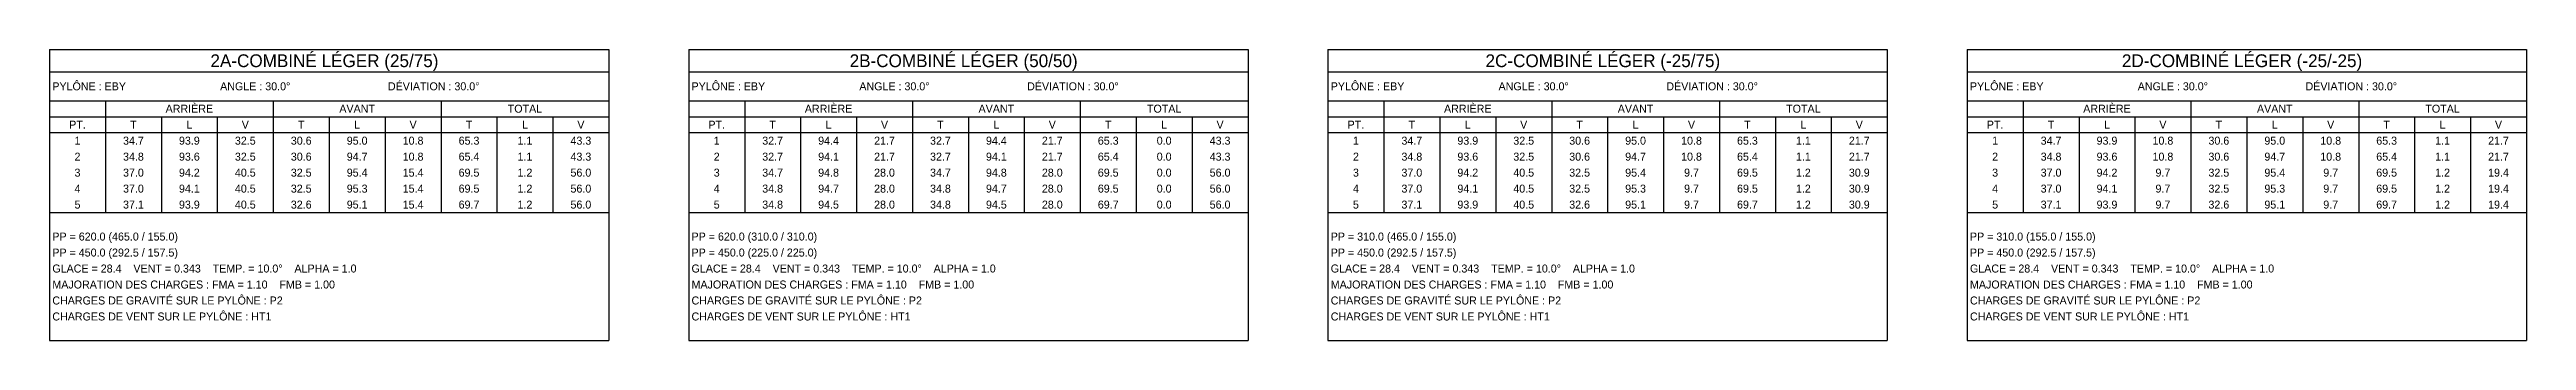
# Model space of a CAD drawing. Header units: metres. Extents: x 0 to 12350, y -182 to 0.
# Drawn here: x 1600 to 3150, y -182 to 0 of the extents above; entities that cross this region are included whole.
import ezdxf
from ezdxf.enums import TextEntityAlignment as Align

# ---------------------------------------------------------------- set-up
doc = ezdxf.new("R2010")
doc.units = ezdxf.units.M

msp = doc.modelspace()

# ---------------------------------------------------------------- texts
for s, height, p in [('2A-COMBINÉ LÉGER (25/75)  ', 8, (1775, -7)), ('2B-COMBINÉ LÉGER (50/50)  ', 8, (2175, -7)), ('2C-COMBINÉ LÉGER (-25/75)  ', 8, (2575, -7)), ('2D-COMBINÉ LÉGER (-25/-25)  ', 8, (2975, -7)), ('PT.', 5, (1617.5, -47)), ('T', 5, (1652.5, -47)), ('ARRIÈRE', 5, (1687.5, -37)), ('L', 5, (1687.5, -47)), ('V', 5, (1722.5, -47)), ('T', 5, (1757.5, -47)), ('AVANT', 5, (1792.5, -37)), ('L', 5, (1792.5, -47)), ('V', 5, (1827.5, -47)), ('T', 5, (1862.5, -47)), ('TOTAL', 5, (1897.5, -37)), ('L', 5, (1897.5, -47)), ('V', 5, (1932.5, -47)), ('PT.', 5, (2017.5, -47)), ('T', 5, (2052.5, -47)), ('ARRIÈRE', 5, (2087.5, -37)), ('L', 5, (2087.5, -47)), ('V', 5, (2122.5, -47)), ('T', 5, (2157.5, -47)), ('AVANT', 5, (2192.5, -37)), ('L', 5, (2192.5, -47)), ('V', 5, (2227.5, -47)), ('T', 5, (2262.5, -47)), ('TOTAL', 5, (2297.5, -37)), ('L', 5, (2297.5, -47)), ('V', 5, (2332.5, -47)), ('PT.', 5, (2417.5, -47)), ('T', 5, (2452.5, -47)), ('ARRIÈRE', 5, (2487.5, -37)), ('L', 5, (2487.5, -47)), ('V', 5, (2522.5, -47)), ('T', 5, (2557.5, -47)), ('AVANT', 5, (2592.5, -37)), ('L', 5, (2592.5, -47)), ('V', 5, (2627.5, -47)), ('T', 5, (2662.5, -47)), ('TOTAL', 5, (2697.5, -37)), ('L', 5, (2697.5, -47)), ('V', 5, (2732.5, -47)), ('PT.', 5, (2817.5, -47)), ('T', 5, (2852.5, -47)), ('ARRIÈRE', 5, (2887.5, -37)), ('L', 5, (2887.5, -47)), ('V', 5, (2922.5, -47)), ('T', 5, (2957.5, -47)), ('AVANT', 5, (2992.5, -37)), ('L', 5, (2992.5, -47)), ('V', 5, (3027.5, -47)), ('T', 5, (3062.5, -47)), ('TOTAL', 5, (3097.5, -37)), ('L', 5, (3097.5, -47)), ('V', 5, (3132.5, -47)), ('1', 5, (1617.5, -57)), ('34.7', 5, (1652.5, -57)), ('93.9', 5, (1687.5, -57)), ('32.5', 5, (1722.5, -57)), ('30.6', 5, (1757.5, -57)), ('95.0', 5, (1792.5, -57)), ('10.8', 5, (1827.5, -57)), ('65.3', 5, (1862.5, -57)), ('1.1', 5, (1897.5, -57)), ('43.3', 5, (1932.5, -57)), ('1', 5, (2017.5, -57)), ('32.7', 5, (2052.5, -57)), ('94.4', 5, (2087.5, -57)), ('21.7', 5, (2122.5, -57)), ('32.7', 5, (2157.5, -57)), ('94.4', 5, (2192.5, -57)), ('21.7', 5, (2227.5, -57)), ('65.3', 5, (2262.5, -57)), ('0.0', 5, (2297.5, -57)), ('43.3', 5, (2332.5, -57)), ('1', 5, (2417.5, -57)), ('34.7', 5, (2452.5, -57)), ('93.9', 5, (2487.5, -57)), ('32.5', 5, (2522.5, -57)), ('30.6', 5, (2557.5, -57)), ('95.0', 5, (2592.5, -57)), ('10.8', 5, (2627.5, -57)), ('65.3', 5, (2662.5, -57)), ('1.1', 5, (2697.5, -57)), ('21.7', 5, (2732.5, -57)), ('1', 5, (2817.5, -57)), ('34.7', 5, (2852.5, -57)), ('93.9', 5, (2887.5, -57)), ('10.8', 5, (2922.5, -57)), ('30.6', 5, (2957.5, -57)), ('95.0', 5, (2992.5, -57)), ('10.8', 5, (3027.5, -57)), ('65.3', 5, (3062.5, -57)), ('1.1', 5, (3097.5, -57)), ('21.7', 5, (3132.5, -57)), ('3', 5, (1617.5, -77)), ('2', 5, (1617.5, -67)), ('34.8', 5, (1652.5, -67)), ('37.0', 5, (1652.5, -77)), ('93.6', 5, (1687.5, -67)), ('94.2', 5, (1687.5, -77)), ('40.5', 5, (1722.5, -77)), ('32.5', 5, (1722.5, -67)), ('30.6', 5, (1757.5, -67)), ('32.5', 5, (1757.5, -77)), ('94.7', 5, (1792.5, -67)), ('95.4', 5, (1792.5, -77)), ('10.8', 5, (1827.5, -67)), ('15.4', 5, (1827.5, -77)), ('65.4', 5, (1862.5, -67)), ('69.5', 5, (1862.5, -77)), ('1.1', 5, (1897.5, -67)), ('1.2', 5, (1897.5, -77)), ('43.3', 5, (1932.5, -67)), ('56.0', 5, (1932.5, -77)), ('3', 5, (2017.5, -77)), ('2', 5, (2017.5, -67)), ('32.7', 5, (2052.5, -67)), ('34.7', 5, (2052.5, -77)), ('94.1', 5, (2087.5, -67)), ('94.8', 5, (2087.5, -77)), ('21.7', 5, (2122.5, -67)), ('28.0', 5, (2122.5, -77)), ('32.7', 5, (2157.5, -67)), ('34.7', 5, (2157.5, -77)), ('94.1', 5, (2192.5, -67)), ('94.8', 5, (2192.5, -77)), ('21.7', 5, (2227.5, -67)), ('28.0', 5, (2227.5, -77)), ('65.4', 5, (2262.5, -67)), ('69.5', 5, (2262.5, -77)), ('0.0', 5, (2297.5, -67)), ('0.0', 5, (2297.5, -77)), ('43.3', 5, (2332.5, -67)), ('56.0', 5, (2332.5, -77)), ('3', 5, (2417.5, -77)), ('2', 5, (2417.5, -67)), ('34.8', 5, (2452.5, -67)), ('37.0', 5, (2452.5, -77)), ('93.6', 5, (2487.5, -67)), ('94.2', 5, (2487.5, -77)), ('40.5', 5, (2522.5, -77)), ('32.5', 5, (2522.5, -67)), ('30.6', 5, (2557.5, -67)), ('32.5', 5, (2557.5, -77)), ('94.7', 5, (2592.5, -67)), ('95.4', 5, (2592.5, -77)), ('10.8', 5, (2627.5, -67)), ('9.7', 5, (2627.5, -77)), ('65.4', 5, (2662.5, -67)), ('69.5', 5, (2662.5, -77)), ('1.1', 5, (2697.5, -67)), ('1.2', 5, (2697.5, -77)), ('30.9', 5, (2732.5, -77)), ('21.7', 5, (2732.5, -67)), ('3', 5, (2817.5, -77)), ('2', 5, (2817.5, -67)), ('34.8', 5, (2852.5, -67)), ('37.0', 5, (2852.5, -77)), ('93.6', 5, (2887.5, -67)), ('94.2', 5, (2887.5, -77)), ('10.8', 5, (2922.5, -67)), ('9.7', 5, (2922.5, -77)), ('30.6', 5, (2957.5, -67)), ('32.5', 5, (2957.5, -77)), ('94.7', 5, (2992.5, -67)), ('95.4', 5, (2992.5, -77)), ('10.8', 5, (3027.5, -67)), ('9.7', 5, (3027.5, -77)), ('65.4', 5, (3062.5, -67)), ('69.5', 5, (3062.5, -77)), ('1.1', 5, (3097.5, -67)), ('1.2', 5, (3097.5, -77)), ('21.7', 5, (3132.5, -67)), ('19.4', 5, (3132.5, -77)), ('4', 5, (1617.5, -87)), ('37.0', 5, (1652.5, -87)), ('94.1', 5, (1687.5, -87)), ('40.5', 5, (1722.5, -87)), ('32.5', 5, (1757.5, -87)), ('95.3', 5, (1792.5, -87)), ('15.4', 5, (1827.5, -87)), ('69.5', 5, (1862.5, -87)), ('1.2', 5, (1897.5, -87)), ('56.0', 5, (1932.5, -87)), ('4', 5, (2017.5, -87)), ('34.8', 5, (2052.5, -87)), ('94.7', 5, (2087.5, -87)), ('28.0', 5, (2122.5, -87)), ('34.8', 5, (2157.5, -87)), ('94.7', 5, (2192.5, -87)), ('28.0', 5, (2227.5, -87)), ('69.5', 5, (2262.5, -87)), ('0.0', 5, (2297.5, -87)), ('56.0', 5, (2332.5, -87)), ('4', 5, (2417.5, -87)), ('37.0', 5, (2452.5, -87)), ('94.1', 5, (2487.5, -87)), ('40.5', 5, (2522.5, -87)), ('32.5', 5, (2557.5, -87)), ('95.3', 5, (2592.5, -87)), ('9.7', 5, (2627.5, -87)), ('69.5', 5, (2662.5, -87)), ('1.2', 5, (2697.5, -87)), ('30.9', 5, (2732.5, -87)), ('4', 5, (2817.5, -87)), ('37.0', 5, (2852.5, -87)), ('94.1', 5, (2887.5, -87)), ('9.7', 5, (2922.5, -87)), ('32.5', 5, (2957.5, -87)), ('95.3', 5, (2992.5, -87)), ('9.7', 5, (3027.5, -87)), ('69.5', 5, (3062.5, -87)), ('1.2', 5, (3097.5, -87)), ('19.4', 5, (3132.5, -87)), ('5', 5, (1617.5, -97)), ('37.1', 5, (1652.5, -97)), ('93.9', 5, (1687.5, -97)), ('40.5', 5, (1722.5, -97)), ('32.6', 5, (1757.5, -97)), ('95.1', 5, (1792.5, -97)), ('15.4', 5, (1827.5, -97)), ('69.7', 5, (1862.5, -97)), ('1.2', 5, (1897.5, -97)), ('56.0', 5, (1932.5, -97)), ('5', 5, (2017.5, -97)), ('34.8', 5, (2052.5, -97)), ('94.5', 5, (2087.5, -97)), ('28.0', 5, (2122.5, -97)), ('34.8', 5, (2157.5, -97)), ('94.5', 5, (2192.5, -97)), ('28.0', 5, (2227.5, -97)), ('69.7', 5, (2262.5, -97)), ('0.0', 5, (2297.5, -97)), ('56.0', 5, (2332.5, -97)), ('5', 5, (2417.5, -97)), ('37.1', 5, (2452.5, -97)), ('93.9', 5, (2487.5, -97)), ('40.5', 5, (2522.5, -97)), ('32.6', 5, (2557.5, -97)), ('95.1', 5, (2592.5, -97)), ('9.7', 5, (2627.5, -97)), ('69.7', 5, (2662.5, -97)), ('1.2', 5, (2697.5, -97)), ('30.9', 5, (2732.5, -97)), ('5', 5, (2817.5, -97)), ('37.1', 5, (2852.5, -97)), ('93.9', 5, (2887.5, -97)), ('9.7', 5, (2922.5, -97)), ('32.6', 5, (2957.5, -97)), ('95.1', 5, (2992.5, -97)), ('9.7', 5, (3027.5, -97)), ('69.7', 5, (3062.5, -97)), ('1.2', 5, (3097.5, -97)), ('19.4', 5, (3132.5, -97))]:
    msp.add_text(s, height=height).set_placement(p, align=Align.MIDDLE_CENTER)
for s, p in [('PYLÔNE : EBY', (1601.75, -23)), ('ANGLE : 30.0°', (1706.75, -23)), ('DÉVIATION : 30.0°', (1811.75, -23)), ('PYLÔNE : EBY', (2001.75, -23)), ('ANGLE : 30.0°', (2106.75, -23)), ('DÉVIATION : 30.0°', (2211.75, -23)), ('PYLÔNE : EBY', (2401.75, -23)), ('ANGLE : 30.0°', (2506.75, -23)), ('DÉVIATION : 30.0°', (2611.75, -23)), ('PYLÔNE : EBY', (2801.75, -23)), ('ANGLE : 30.0°', (2906.75, -23)), ('DÉVIATION : 30.0°', (3011.75, -23)), ('PP = 620.0 (465.0 / 155.0)', (1601.75, -117)), ('PP = 620.0 (310.0 / 310.0)', (2001.75, -117)), ('PP = 310.0 (465.0 / 155.0)', (2401.75, -117)), ('PP = 310.0 (155.0 / 155.0)', (2801.75, -117)), ('GLACE = 28.4    VENT = 0.343    TEMP. = 10.0°    ALPHA = 1.0', (1601.75, -137)), ('PP = 450.0 (292.5 / 157.5)', (1601.75, -127)), ('GLACE = 28.4    VENT = 0.343    TEMP. = 10.0°    ALPHA = 1.0', (2001.75, -137)), ('PP = 450.0 (225.0 / 225.0)', (2001.75, -127)), ('GLACE = 28.4    VENT = 0.343    TEMP. = 10.0°    ALPHA = 1.0', (2401.75, -137)), ('PP = 450.0 (292.5 / 157.5)', (2401.75, -127)), ('GLACE = 28.4    VENT = 0.343    TEMP. = 10.0°    ALPHA = 1.0', (2801.75, -137)), ('PP = 450.0 (292.5 / 157.5)', (2801.75, -127)), ('CHARGES DE GRAVITÉ SUR LE PYLÔNE : P2', (1601.75, -157)), ('MAJORATION DES CHARGES : FMA = 1.10    FMB = 1.00', (1601.75, -147)), ('CHARGES DE GRAVITÉ SUR LE PYLÔNE : P2', (2001.75, -157)), ('MAJORATION DES CHARGES : FMA = 1.10    FMB = 1.00', (2001.75, -147)), ('CHARGES DE GRAVITÉ SUR LE PYLÔNE : P2', (2401.75, -157)), ('MAJORATION DES CHARGES : FMA = 1.10    FMB = 1.00', (2401.75, -147)), ('CHARGES DE GRAVITÉ SUR LE PYLÔNE : P2', (2801.75, -157)), ('MAJORATION DES CHARGES : FMA = 1.10    FMB = 1.00', (2801.75, -147)), ('CHARGES DE VENT SUR LE PYLÔNE : HT1', (1601.75, -167)), ('CHARGES DE VENT SUR LE PYLÔNE : HT1', (2001.75, -167)), ('CHARGES DE VENT SUR LE PYLÔNE : HT1', (2401.75, -167)), ('CHARGES DE VENT SUR LE PYLÔNE : HT1', (2801.75, -167))]:
    msp.add_text(s, height=5).set_placement(p, align=Align.MIDDLE_LEFT)

# ---------------------------------------------------------------- linework, layer by layer
at = {"color": 6}
for p, q in [((1600, 0), (1950, 0)), ((1600, 0), (1600, -182)), ((1950, 0), (1950, -182)), ((2000, 0), (2350, 0)), ((2000, 0), (2000, -182)), ((2350, 0), (2350, -182)), ((2400, 0), (2750, 0)), ((2400, 0), (2400, -182)), ((2750, 0), (2750, -182)), ((2800, 0), (3150, 0)), ((2800, 0), (2800, -182)), ((3150, 0), (3150, -182)), ((1600, -14), (1950, -14)), ((2000, -14), (2350, -14)), ((2400, -14), (2750, -14)), ((2800, -14), (3150, -14)), ((1600, -32), (1950, -32)), ((2000, -32), (2350, -32)), ((2400, -32), (2750, -32)), ((2800, -32), (3150, -32)), ((1600, -52), (1950, -52)), ((2000, -52), (2350, -52)), ((2400, -52), (2750, -52)), ((2800, -52), (3150, -52)), ((1600, -102), (1950, -102)), ((2000, -102), (2350, -102)), ((2400, -102), (2750, -102)), ((2800, -102), (3150, -102)), ((1600, -182), (1950, -182)), ((2000, -182), (2350, -182)), ((2400, -182), (2750, -182)), ((2800, -182), (3150, -182))]:
    msp.add_line(p, q, dxfattribs=at)
at = {"color": 4}
for p, q in [((1600, -42), (1950, -42)), ((1635, -32), (1635, -102)), ((1670, -42), (1670, -102)), ((1705, -42), (1705, -102)), ((1740, -32), (1740, -102)), ((1775, -42), (1775, -102)), ((1810, -42), (1810, -102)), ((1845, -32), (1845, -102)), ((1880, -42), (1880, -102)), ((1915, -42), (1915, -102)), ((2000, -42), (2350, -42)), ((2035, -32), (2035, -102)), ((2070, -42), (2070, -102)), ((2105, -42), (2105, -102)), ((2140, -32), (2140, -102)), ((2175, -42), (2175, -102)), ((2210, -42), (2210, -102)), ((2245, -32), (2245, -102)), ((2280, -42), (2280, -102)), ((2315, -42), (2315, -102)), ((2400, -42), (2750, -42)), ((2435, -32), (2435, -102)), ((2470, -42), (2470, -102)), ((2505, -42), (2505, -102)), ((2540, -32), (2540, -102)), ((2575, -42), (2575, -102)), ((2610, -42), (2610, -102)), ((2645, -32), (2645, -102)), ((2680, -42), (2680, -102)), ((2715, -42), (2715, -102)), ((2800, -42), (3150, -42)), ((2835, -32), (2835, -102)), ((2870, -42), (2870, -102)), ((2905, -42), (2905, -102)), ((2940, -32), (2940, -102)), ((2975, -42), (2975, -102)), ((3010, -42), (3010, -102)), ((3045, -32), (3045, -102)), ((3080, -42), (3080, -102)), ((3115, -42), (3115, -102))]:
    msp.add_line(p, q, dxfattribs=at)

msp.set_redraw_order([(e.dxf.handle, doc.entitydb.next_handle()) for e in msp.query("TEXT MTEXT ATTDEF DIMENSION ARC_DIMENSION")])  # texts and dimensions are drawn at this point

doc.saveas('drawing.dxf')
